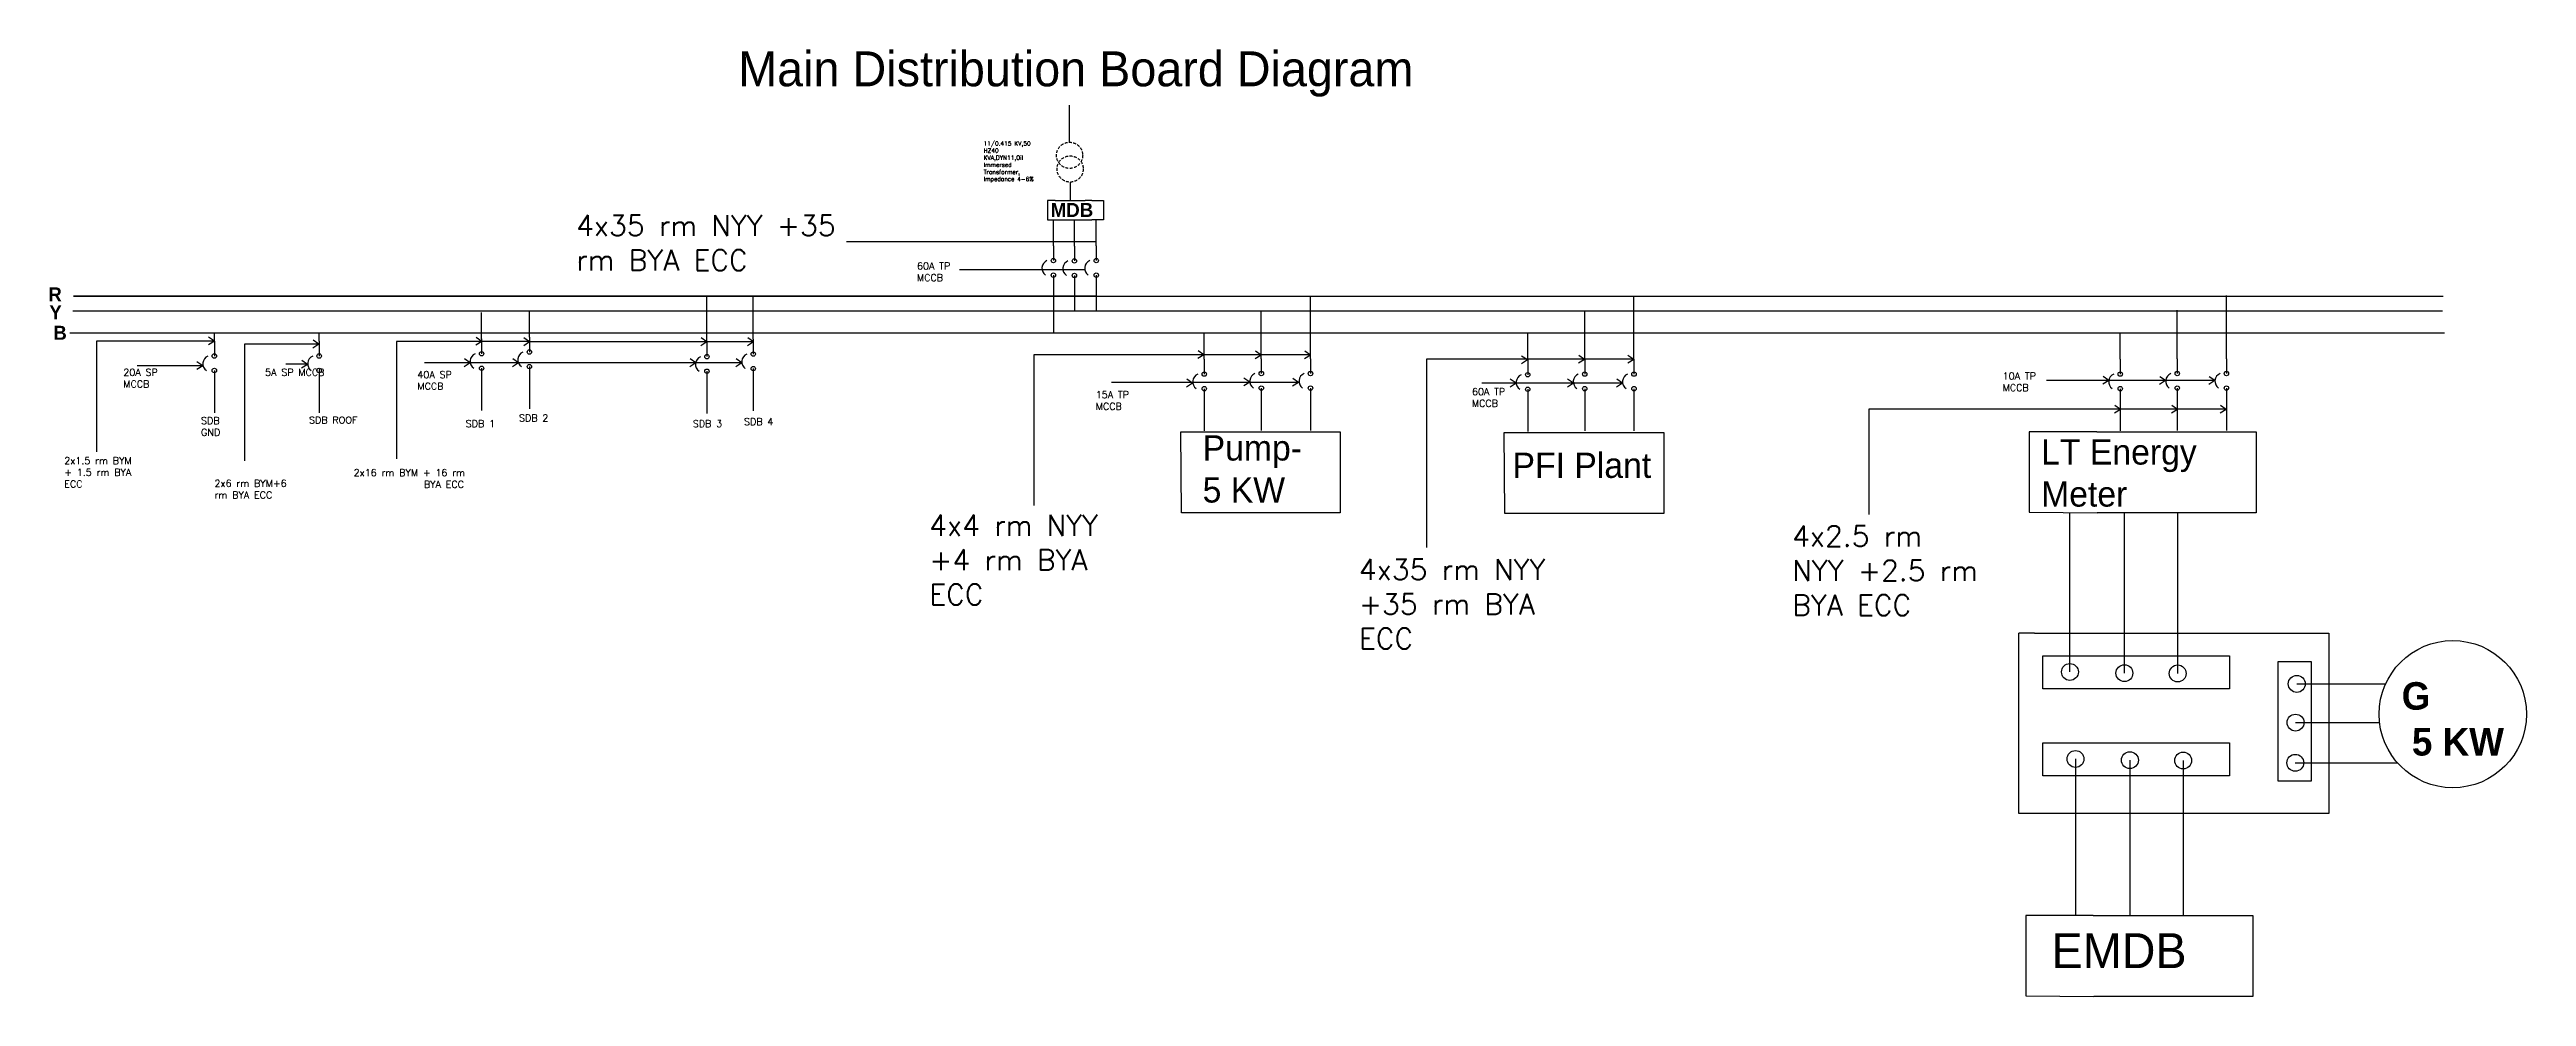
# Model space of a CAD drawing. Header units: inches. Extents: x 2471 to 10798, y -852 to 2323.
# Drawn here: x 3268 to 7522, y 696 to 2323 of the extents above; entities that cross this region are included whole.
import ezdxf

# ---------------------------------------------------------------- set-up
doc = ezdxf.new("R2010")
doc.units = ezdxf.units.IN
doc.header["$LTSCALE"] = 20
doc.header["$MEASUREMENT"] = 0
doc.linetypes.add('HIDDEN', pattern=[0.375, 0.25, -0.125])
doc.layers.add('Sub Distribution Board', color=250, linetype='Continuous')
doc.layers.add('Switchboard', color=250, linetype='Continuous')
doc.styles.get("Standard").update_dxf_attribs({"font": 'simplex.shx', "height": 6})

msp = doc.modelspace()

# ---------------------------------------------------------------- texts
at = {"layer": 'Sub Distribution Board', "attachment_point": 1}
for s, insert, char_height, width in [('{\\fSitka Heading|b0|i0|c0|p2;Main Distribution Board Diagram}', (4450.5, 2320.2), 60, 1518.744), ('11/0.415 KV,50 HZ40 KVA,DYN11,Oil Immersed Transformer,\\PImpedance 4-6% ', (4871.9, 2165.6), 7.328, 98.651), ('{\\fSitka Display Semibold|b0|i0|c0|p2;\\PMDB}', (4987, 2099.7), 24, 1245.666), ('{\\C1;4x35 rm NYY +35 rm BYA ECC}', (4172.2, 2038.8), 35.601, 490.239), ('{\\C5;60A TP MCCB}', (4757.5, 1957.5), 12, 96.2), ('{\\fSitka Display Semibold|b0|i0|c0|p2;\\PR}', (3265.6, 1954.7), 24, 1245.666), ('{\\fSitka Display Semibold|b0|i0|c0|p2;Y}', (3267.4, 1884.1), 24, 1245.666), ('{\\fSitka Display Semibold|b0|i0|c0|p2;\\PB}', (3274.2, 1888.7), 24, 1245.666), ('{\\C5;20A SP MCCB}', (3394.5, 1774.5), 12, 96.2), ('{\\C5;5A SP MCCB}', (3638, 1774.5), 12, 96.2), ('{\\C5;40A SP MCCB}', (3899.5, 1771), 12, 96.2), ('{\\C5;10A TP MCCB}', (6622, 1768.5), 12, 96.2), ('{\\C5;15A TP MCCB}', (5064.5, 1736.5), 12, 96.2), ('{\\C5;60A TP MCCB}', (5710.5, 1741.5), 12, 96.2), ('{\\fSitka Heading|b0|i0|c0|p2;Pump-\\P5 KW}', (5248, 1660.6), 43.315, 1449), ('{\\C5;2x1.5 rm BYM + 1.5 rm BYA ECC}', (3293, 1623), 12, 130.798), ('{\\fSitka Heading|b0|i0|c0|p2;PFI Plant}', (5780.2, 1630.7), 43.315, 1449), ('{\\fSitka Heading|b0|i0|c0|p2;LT Energy\\PMeter}', (6688, 1653.6), 43.315, 1449), ('{\\C5;2x6 rm BYM+6 rm BYA ECC}', (3551, 1584), 12, 157.271), ('{\\C5;2x16 rm BYM + 16 rm   ^I^I   BYA ECC}', (3790, 1602.5), 12, 218.094), ('{\\C1;4x4 rm NYY +4 rm BYA ECC}', (4778.6, 1523.7), 35.601, 348), ('{\\C1;4x2.5 rm NYY +2.5 rm BYA ECC}', (6260.5, 1505.3), 35.601, 348), ('{\\C1;4x35 rm NYY +35 rm BYA ECC}', (5516.5, 1447.8), 35.601, 348), ('{\\fSitka Display Semibold|b0|i0|c0|p2;G\\P 5 KW}', (7307.2, 1236.5), 47.281, 2454), ('{\\fSitka Heading|b0|i0|c0|p2;EMDB}', (6706, 805.2), 60, 2007.148)]:
    msp.add_mtext(s, dxfattribs=dict(at, insert=insert, char_height=char_height, width=width))
at = {"layer": 'Switchboard', "char_height": 12, "attachment_point": 1}
for s, insert, width in [('SDB \\PGND', (3528, 1691.6), 81.453), ('SDB ROOF', (3713.5, 1692.6), 81.453), ('SDB 1', (3982.5, 1686.5), 81.453), ('SDB 2', (4074, 1696.5), 81.453), ('SDB 3', (4372.5, 1686.5), 79.304), ('SDB 4', (4460.5, 1690), 81.453)]:
    msp.add_mtext(s, dxfattribs=dict(at, insert=insert, width=width))

# ---------------------------------------------------------------- blocks, each defined once
blk = doc.blocks.new('CKT Breaker')
at = {"layer": 'Sub Distribution Board'}
for p, q in [((0, -45.2), (0, 0)), ((0, -131.9), (0, -168.4))]:
    blk.add_line(p, q, dxfattribs=at)
at = {"layer": 'Switchboard'}
for p, q in [((0, -45.2), (0, -38.3)), ((0, -45.2), (0, -70.7)), ((0, -95.7), (0, -121.5)), ((0, -121.5), (0, -131.9))]:
    blk.add_line(p, q, dxfattribs=at)
for centre in [(0, -70.7), (0, -95.7)]:
    blk.add_circle(centre, 3.77, dxfattribs=at)
blk.add_arc((-5.5, -83.9), 14.3, 113.0456, 235.2664, dxfattribs=at)

# ---------------------------------------------------------------- linework, layer by layer
at = {"layer": 'Sub Distribution Board'}
for p, q in [((5027.8, 1985.7), (5027.8, 2030.9)), ((5065.3, 1986.2), (5065.3, 2031.4)), ((5027.8, 1899), (5027.8, 1874.5)), ((5065.3, 1899.5), (5065.3, 1874.5)), ((3550.8, 1822.5), (3540.9, 1829.3)), ((3550.8, 1822.4), (3550.8, 1836.5)), ((3730.8, 1822.4), (3730.8, 1836.5)), ((3530.8, 1780), (3520.9, 1786.8)), ((3550.8, 1822.5), (3540.5, 1816)), ((3710.8, 1782.5), (3700.9, 1789.3)), ((3730.3, 1817), (3720, 1810.5)), ((3730.3, 1817), (3720.4, 1823.8)), ((3990.3, 1785), (3980.4, 1791.8)), ((4010.3, 1822), (4000, 1815.5)), ((4010.3, 1822), (4000.4, 1828.8)), ((4073.3, 1785), (4063.4, 1791.8)), ((4092.3, 1821), (4082, 1814.5)), ((4092.3, 1821), (4082.4, 1827.8)), ((4377.8, 1785), (4367.9, 1791.8)), ((4396.8, 1821), (4386.5, 1814.5)), ((4396.8, 1821), (4386.9, 1827.8)), ((4456.8, 1785), (4446.9, 1791.8)), ((4476.8, 1821), (4466.5, 1814.5)), ((4476.8, 1821), (4466.9, 1827.8)), ((5250.3, 1799), (5240, 1792.5)), ((5250.3, 1799), (5240.4, 1805.8)), ((5348.8, 1798.5), (5338.5, 1792)), ((5348.8, 1798.5), (5338.9, 1805.3)), ((5433.3, 1798.5), (5423, 1792)), ((5433.3, 1798.5), (5423.4, 1805.3)), ((5805.8, 1790), (5795.5, 1783.5)), ((5805.8, 1790), (5795.9, 1796.8)), ((5903.8, 1791), (5893.5, 1784.5)), ((5903.8, 1791), (5893.9, 1797.8)), ((5988.3, 1791), (5978, 1784.5)), ((5988.3, 1791), (5978.4, 1797.8)), ((3530.8, 1780), (3520.5, 1773.5)), ((3710.8, 1782.5), (3700.5, 1776)), ((3990.3, 1785), (3980, 1778.5)), ((4073.3, 1785), (4063, 1778.5)), ((4377.8, 1785), (4367.5, 1778.5)), ((4456.8, 1785), (4446.5, 1778.5)), ((5230.8, 1750), (5220.5, 1743.5)), ((5230.8, 1750), (5220.9, 1756.8)), ((5328.8, 1752), (5318.5, 1745.5)), ((5328.8, 1752), (5318.9, 1758.8)), ((5412.8, 1751.5), (5402.5, 1745)), ((5412.8, 1751.5), (5402.9, 1758.3)), ((5786.3, 1750), (5776, 1743.5)), ((5786.3, 1750), (5776.4, 1756.8)), ((5884.8, 1750), (5874.5, 1743.5)), ((5884.8, 1750), (5874.9, 1756.8)), ((5969.3, 1750), (5959, 1743.5)), ((5969.3, 1750), (5959.4, 1756.8)), ((6804.3, 1755), (6794, 1748.5)), ((6804.3, 1755), (6794.4, 1761.8)), ((6901.8, 1754.5), (6891.5, 1748)), ((6901.8, 1754.5), (6891.9, 1761.3)), ((6986.3, 1754.5), (6976, 1748)), ((6986.3, 1754.5), (6976.4, 1761.3)), ((3550.8, 1735.6), (3550.8, 1699.1)), ((3730.8, 1735.6), (3730.8, 1699.1)), ((6824.3, 1705), (6814, 1698.5)), ((6824.3, 1705), (6814.4, 1711.8)), ((6922.3, 1705), (6912, 1698.5)), ((6922.3, 1705), (6912.4, 1711.8)), ((7005.8, 1705), (6995.5, 1698.5)), ((7005.8, 1705), (6995.9, 1711.8))]:
    msp.add_line(p, q, dxfattribs=at)
at = {"layer": 'Switchboard'}
for p, q in [((5019.5, 2164.1), (5019.5, 2227.5)), ((5020.5, 2095.6), (5020.5, 2063.9)), ((4994.5, 2063.9), (4981.5, 2063.9)), ((4981.5, 2063.9), (4981.5, 2031)), ((4994.5, 2063.9), (5046.5, 2063.9)), ((5057.5, 2064), (5046.5, 2063.9)), ((5057.5, 2064), (5077.5, 2064)), ((5077.5, 2064), (5077.5, 2030.5)), ((4981.5, 2031), (5057.5, 2031)), ((5077.5, 2030.5), (5057.5, 2031)), ((5065.3, 1993.1), (4636.5, 1993.1)), ((5027.8, 1985.7), (5027.8, 1992.6)), ((5027.8, 1985.7), (5027.8, 1960.2)), ((5065.3, 1986.2), (5065.3, 1993.1)), ((5065.3, 1986.2), (5065.3, 1960.7)), ((5045.8, 1944.7), (4830.5, 1944.7)), ((5027.8, 1935.2), (5027.8, 1909.4)), ((5065.3, 1935.7), (5065.3, 1909.9)), ((4396.8, 1866.4), (4396.8, 1899.5)), ((4476.3, 1870.9), (4476.3, 1899.5)), ((5027.8, 1909.4), (5027.8, 1899)), ((5065.3, 1909.9), (5065.3, 1899.5)), ((5348.8, 1836.5), (5348.8, 1874.5)), ((5433.3, 1836.5), (5433.3, 1899.5)), ((5904.3, 1836.4), (5904.3, 1874.5)), ((5988.8, 1836.4), (5988.8, 1899.5)), ((6921.8, 1837.4), (6921.8, 1875.5)), ((7006.3, 1837.4), (7006.3, 1900.5)), ((3730.8, 1822.4), (3730.8, 1829.3)), ((4991.8, 1863), (4991.8, 1836.5)), ((3550.8, 1822.4), (3348.5, 1822.4)), ((3348.5, 1822.4), (3348.5, 1674)), ((3550.8, 1822.4), (3550.8, 1796.8)), ((3730.8, 1817), (3602.5, 1817)), ((3602.5, 1817), (3602.5, 1617)), ((3730.8, 1822.4), (3730.8, 1796.8)), ((4091.8, 1821.5), (3863.5, 1821.5)), ((3863.5, 1821.5), (3863.5, 1620)), ((4091.8, 1821.5), (4476.3, 1821.5)), ((5433.3, 1799.1), (4958, 1799.1)), ((4958, 1799.1), (4958, 1540)), ((5988.8, 1791.2), (5632.5, 1791.2)), ((5632.5, 1791.2), (5632.5, 1468)), ((3531.4, 1780.1), (3418, 1780.1)), ((3550.8, 1771.9), (3550.8, 1746)), ((3550.8, 1746), (3550.8, 1735.6)), ((3711, 1783), (3673.5, 1783)), ((3730.8, 1771.9), (3730.8, 1746)), ((3730.8, 1746), (3730.8, 1735.6)), ((4456.6, 1785.1), (3911.5, 1785.1)), ((4462.7, 1775.2), (4462.7, 1775.2)), ((5413.7, 1751.2), (5091.5, 1751.2)), ((5969.2, 1750.2), (5727.5, 1750.2)), ((6986.6, 1754.9), (6697, 1754.9)), ((7006.3, 1705.5), (6392, 1705.5)), ((6392, 1705.5), (6392, 1524.5)), ((3348.5, 1674), (3348.5, 1632)), ((5210.5, 1666.5), (5484.5, 1666.5)), ((5211.5, 1527.5), (5210.5, 1666.5)), ((5484.5, 1666.5), (5484.5, 1527.5)), ((5766, 1665.5), (6040, 1665.5)), ((5767, 1526.5), (5766, 1665.5)), ((6040, 1665.5), (6040, 1526.5)), ((6783.5, 1666.5), (6667.5, 1666.5)), ((6667.5, 1666.5), (6667.5, 1528.5)), ((6783.5, 1666.5), (7057.5, 1666.5)), ((7057.5, 1666.5), (7057.5, 1527.5)), ((5484.5, 1527.5), (5211.5, 1527.5)), ((6040, 1526.5), (5767, 1526.5)), ((6667.5, 1528.5), (6784.5, 1527.5)), ((6737.5, 1254), (6737.5, 1527.9)), ((7057.5, 1527.5), (6784.5, 1527.5)), ((6831, 1252), (6831, 1527.5)), ((6922.5, 1251.5), (6922.5, 1527.5)), ((6650, 1011), (6650, 1320.5)), ((6676.5, 1320.5), (6650, 1320.5)), ((6676.5, 1320.5), (7182, 1320.5)), ((7182, 1320.5), (7182, 1011)), ((6691, 1225), (6691, 1281.5)), ((6691, 1281.5), (6691, 1281.5)), ((6691, 1281.5), (6697, 1281.5)), ((6697, 1281.5), (7011.5, 1281.5)), ((7011.5, 1281.5), (7011.5, 1225)), ((7095, 1072.5), (7095, 1272)), ((7095, 1272), (7151.5, 1272)), ((7151.5, 1272), (7151.5, 1066.5)), ((7011.5, 1225), (6691, 1225)), ((7127, 1233.5), (7279.7, 1233.5)), ((7125, 1167), (7269.3, 1167)), ((6691, 1075.5), (6691, 1132)), ((6691, 1132), (6691, 1132)), ((6691, 1132), (6697, 1132)), ((6697, 1132), (7011.5, 1132)), ((7011.5, 1132), (7011.5, 1075.5)), ((7011.5, 1075.5), (6691, 1075.5)), ((6747, 1104.5), (6747, 835.5)), ((6840.5, 1102.5), (6840.5, 835.5)), ((6932, 1102), (6932, 835.5)), ((7095, 1066.5), (7095, 1072.5)), ((7151.5, 1066.5), (7095, 1066.5)), ((7095, 1066.5), (7095, 1066.5)), ((7124.5, 1098), (7300, 1098)), ((7182, 1011), (6650, 1011)), ((6777.5, 835.5), (6661.5, 835.5)), ((6661.5, 835.5), (6661.5, 697.5)), ((6777.5, 835.5), (7051.5, 835.5)), ((7051.5, 835.5), (7051.5, 696.5)), ((6661.5, 697.5), (6778.5, 696.5)), ((7051.5, 696.5), (6778.5, 696.5))]:
    msp.add_line(p, q, dxfattribs=at)
at = {"layer": 'Switchboard', "color": 2}
msp.add_line((3308, 1874.5), (7377.5, 1874.5), dxfattribs=at)
at = {"layer": 'Switchboard', "color": 1}
for p, q in [((5065.3, 1899.5), (3309, 1899.5)), ((3309, 1899.5), (7378.5, 1899.5))]:
    msp.add_line(p, q, dxfattribs=at)
at = {"layer": 'Switchboard', "color": 5}
msp.add_line((3302.5, 1836.5), (7380.5, 1836.5), dxfattribs=at)
at = {"layer": 'Switchboard', "linetype": 'HIDDEN'}
for centre in [(5019.5, 2141.6), (5020.5, 2118.1)]:
    msp.add_circle(centre, 22.5, dxfattribs=at)
at = {"layer": 'Switchboard'}
for centre, radius in [((5027.8, 1960.2), 3.77), ((5065.3, 1960.7), 3.77), ((5027.8, 1935.2), 3.77), ((5065.3, 1935.7), 3.77), ((3550.8, 1796.8), 3.77), ((3730.8, 1796.8), 3.77), ((3550.8, 1771.9), 3.77), ((3730.8, 1771.9), 3.77), ((7395, 1181.5), 126.5), ((6737.5, 1254), 14.5), ((6831, 1252), 14.5), ((6922.5, 1251.5), 14.5), ((7127, 1233.5), 14.5), ((7125, 1167), 14.5), ((6747, 1104.5), 14.5), ((6840.5, 1102.5), 14.5), ((6932, 1102), 14.5), ((7124.5, 1098), 14.5)]:
    msp.add_circle(centre, radius, dxfattribs=at)
for centre in [(5022.3, 1947), (5059.8, 1947.5), (3545.3, 1783.6), (3725.3, 1783.6)]:
    msp.add_arc(centre, 14.3, 113.0456, 235.2664, dxfattribs=at)

# ---------------------------------------------------------------- block references
at = {"layer": 'Sub Distribution Board'}
for p in [(4991.8, 2031.4), (4091.8, 1874.4), (4009.8, 1871.4), (4396.8, 1866.4), (4476.3, 1870.9), (5250.8, 1836.4), (5348.8, 1837.4), (5433.3, 1837.4), (5806.3, 1835.4), (5904.3, 1836.4), (5988.8, 1836.4), (6823.8, 1836.4), (6921.8, 1837.4), (7006.3, 1837.4)]:
    msp.add_blockref('CKT Breaker', p, dxfattribs=at)

msp.set_redraw_order([(e.dxf.handle, doc.entitydb.next_handle()) for e in msp.query("TEXT MTEXT ATTDEF DIMENSION ARC_DIMENSION")])  # texts and dimensions are drawn at this point

doc.saveas('drawing.dxf')
